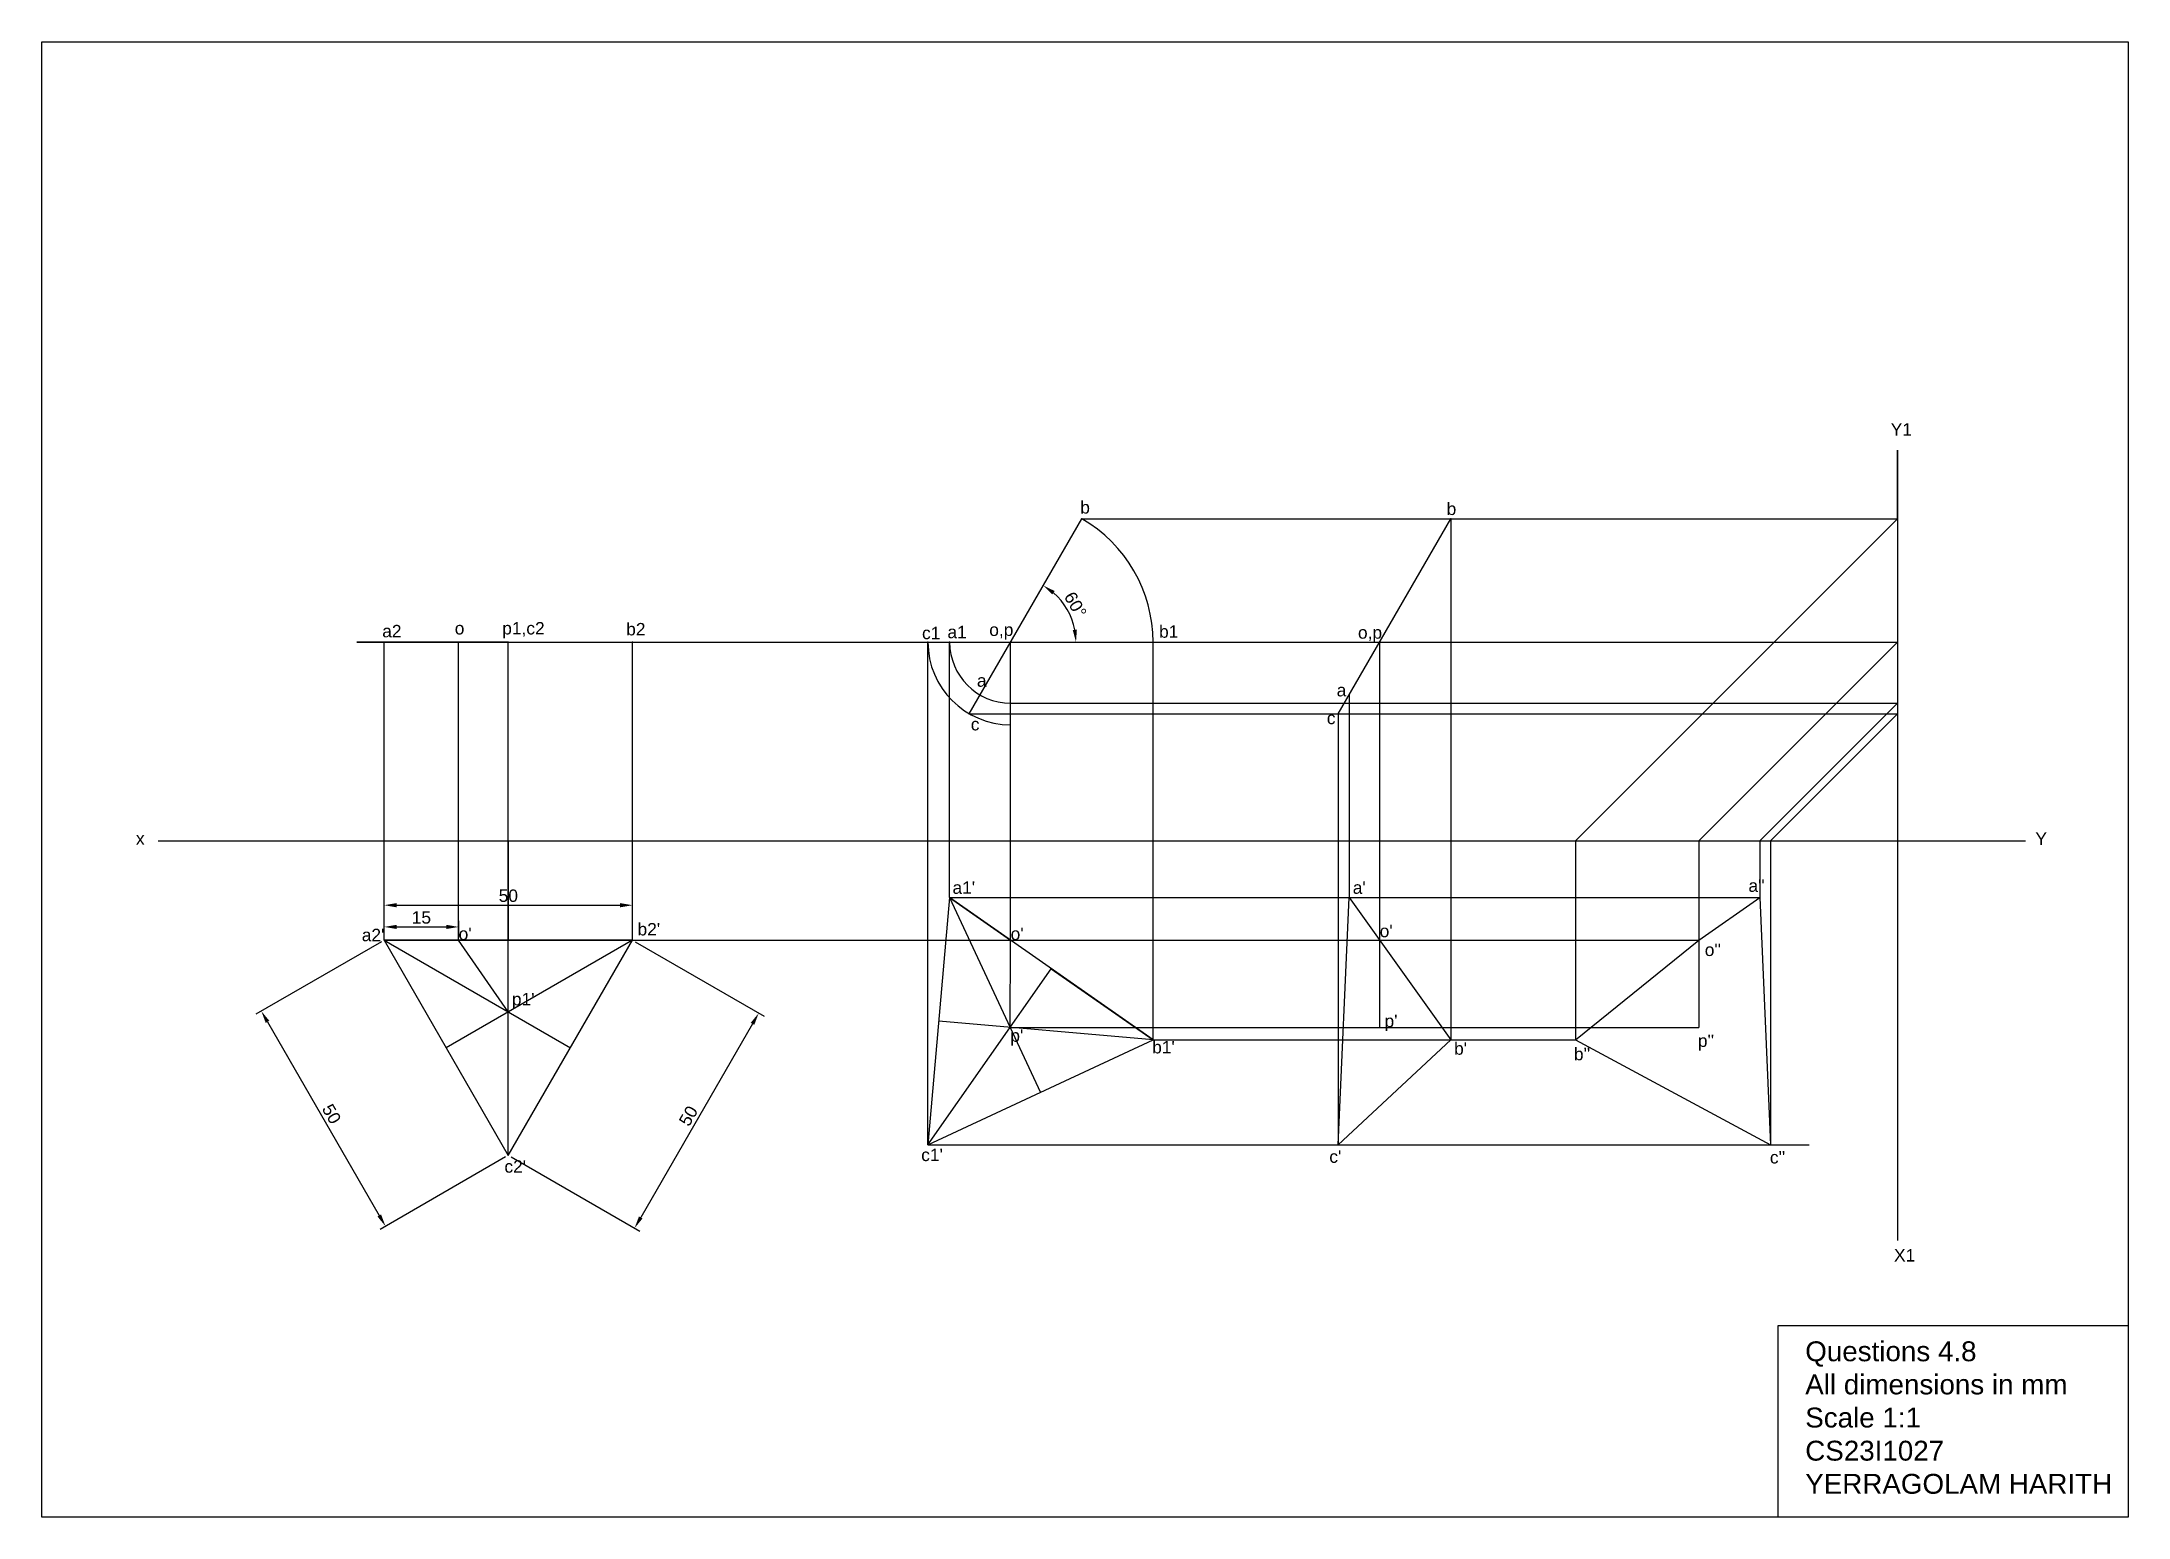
# Model space of a CAD drawing. Header units: millimetres. Extents: x 2023 to 3983, y 1593 to 1892.
# Drawn here: x 3562.6 to 3982.6, y 1593.5 to 1890.5 of the extents above; entities that cross this region are included whole.
import ezdxf

# ---------------------------------------------------------------- set-up
doc = ezdxf.new("R2010")
doc.units = ezdxf.units.MM
doc.styles.get("Standard").update_dxf_attribs({"font": 'arial.ttf'})
doc.dimstyles.new('ISO-25', dxfattribs={"dimtxt": 2.5, "dimasz": 2.5, "dimexe": 1.25, "dimexo": 0.625, "dimtad": 1, "dimtxsty": 'Standard', "dimcen": 2.5, "dimadec": 0, "dimazin": 0, "dimtfac": 1, "dimtmove": 0, "dimatfit": 3, "dimfxl": 1, "dimarcsym": 0})

msp = doc.modelspace()

# ---------------------------------------------------------------- texts
at = {"attachment_point": 1}
for s, width, insert, char_height in [('Y1', 16.25867254, (3934.775371, 1813.701922), 2.5), ('b', 16.25867254, (3771.641853, 1798.025177), 2.5), ('b', 16.25867254, (3845.387476, 1797.729534), 2.5), ('a2', 14.11364798, (3631.13355, 1773.116962), 2.5), ('o', 14.11364798, (3645.729473, 1773.685425), 2.5), ('p1,c2', 14.11364798, (3655.290253, 1773.685425), 2.5), ('b2', 14.11364798, (3680.239323, 1773.503371), 2.5), ('c1', 16.25867254, (3739.794007, 1772.733394), 2.5), ('a1', 16.25867254, (3744.901906, 1772.932865), 2.5), ('o,p', 16.25867254, (3753.321983, 1773.386532), 2.5), ('b1', 16.25867254, (3787.497963, 1773.030346), 2.5), ('o,p', 16.25867254, (3827.538147, 1772.839695), 2.5), ('a', 16.25867254, (3750.833093, 1763.160494), 2.5), ('a', 16.25867254, (3823.254282, 1761.224987), 2.5), ('c', 16.25867254, (3749.60857, 1754.371703), 2.5), ('c', 16.25867254, (3821.272874, 1755.636286), 2.5), ('x', 16.25867254, (3581.554566, 1731.374138), 2.5), ('Y', 16.25867254, (3963.897729, 1731.342983), 2.5), ("a1'", 16.25867254, (3745.925961, 1721.482253), 2.5), ("a'", 16.25867254, (3826.492345, 1721.482904), 2.5), ("a''", 16.25867254, (3906.136907, 1721.877575), 2.5), ("a2'", 16.25867254, (3627.013942, 1711.945406), 2.5), ("o'", 16.25867254, (3646.515421, 1712.196789), 2.5), ("b2'", 16.25867254, (3682.522985, 1713.103313), 2.5), ("o'", 16.25867254, (3757.625435, 1712.196789), 2.5), ("o'", 16.25867254, (3831.90781, 1712.748993), 2.5), ("o''", 16.25867254, (3897.344293, 1708.965291), 2.5), ("p1'", 16.25867254, (3657.236245, 1699.034391), 2.5), ("p'", 16.25867254, (3832.888133, 1694.637583), 2.5), ("p'", 16.25867254, (3757.558654, 1691.706001), 2.5), ("b1'", 16.25867254, (3786.116135, 1689.361273), 2.5), ("b'", 16.25867254, (3846.887943, 1689.093808), 2.5), ("p''", 16.25867254, (3895.956177, 1690.666664), 2.5), ("b''", 16.25867254, (3871.007754, 1687.988101), 2.5), ("c1'", 16.25867254, (3739.627628, 1667.686456), 2.5), ("c2'", 16.25867254, (3655.730669, 1665.35573), 2.5), ("c'", 16.25867254, (3821.778615, 1667.332374), 2.5), ("c''", 16.25867254, (3910.457232, 1667.198733), 2.5), ('X1', 16.25867254, (3935.440607, 1647.473022), 2.5), ('Questions 4.8\\PAll dimensions in mm\\PScale 1:1\\PCS23I1027\\PYERRAGOLAM HARITH', 79.91576006, (3917.572271, 1628.89987), 4)]:
    msp.add_mtext_dynamic_manual_height_columns(s, width=width, gutter_width=12.5, heights=[0], dxfattribs=dict(at, insert=insert, char_height=char_height))

# ---------------------------------------------------------------- blocks, each defined once
blk = doc.blocks.new('*D35')
at = {"color": 0, "lineweight": -2, "transparency": 16777216}
for p, q in [((3631.52, 1710.27), (3631.52, 1713.57)), ((3634.02, 1712.32), (3644.02, 1712.32)), ((3646.52, 1710.27), (3646.52, 1713.57))]:
    blk.add_line(p, q, dxfattribs=at)
at = {"color": 0, "transparency": 16777216}
for points in [[(3634.02, 1712.74), (3634.02, 1711.9), (3631.52, 1712.32)], [(3644.02, 1712.74), (3644.02, 1711.9), (3646.52, 1712.32)]]:
    blk.add_solid(points, dxfattribs=at)
at = {"layer": 'Defpoints', "color": 0, "transparency": 16777216}
for p in [(3631.52, 1709.65), (3646.52, 1712.32), (3646.52, 1709.65)]:
    blk.add_point(p, dxfattribs=at)
at = {"color": 0, "transparency": 16777216, "insert": (3639.02, 1714.22), "char_height": 2.5, "attachment_point": 5}
blk.add_mtext('15', dxfattribs=at)
blk = doc.blocks.new('*D36')
at = {"color": 0, "lineweight": -2, "transparency": 16777216}
for p, q in [((3631.52, 1710.27), (3631.52, 1717.94)), ((3681.52, 1710.27), (3681.52, 1717.94)), ((3634.02, 1716.69), (3679.02, 1716.69))]:
    blk.add_line(p, q, dxfattribs=at)
at = {"color": 0, "transparency": 16777216}
for points in [[(3634.02, 1717.11), (3634.02, 1716.27), (3631.52, 1716.69)], [(3679.02, 1717.11), (3679.02, 1716.27), (3681.52, 1716.69)]]:
    blk.add_solid(points, dxfattribs=at)
at = {"layer": 'Defpoints', "color": 0, "transparency": 16777216}
for p in [(3681.52, 1716.69), (3631.52, 1709.65), (3681.52, 1709.65)]:
    blk.add_point(p, dxfattribs=at)
at = {"color": 0, "transparency": 16777216, "insert": (3656.52, 1718.59), "char_height": 2.5, "attachment_point": 5}
blk.add_mtext('50', dxfattribs=at)
blk = doc.blocks.new('*D37')
at = {"color": 0, "lineweight": -2, "transparency": 16777216}
for p, q in [((3630.98, 1709.33), (3605.71, 1694.75)), ((3608.05, 1693.21), (3630.54, 1654.24)), ((3655.97, 1666.03), (3630.71, 1651.45))]:
    blk.add_line(p, q, dxfattribs=at)
at = {"color": 0, "transparency": 16777216}
for points in [[(3608.41, 1693.42), (3607.68, 1693), (3606.8, 1695.37)], [(3630.9, 1654.45), (3630.18, 1654.03), (3631.79, 1652.07)]]:
    blk.add_solid(points, dxfattribs=at)
at = {"layer": 'Defpoints', "color": 0, "transparency": 16777216}
for p in [(3631.52, 1709.64), (3656.52, 1666.34), (3631.79, 1652.07)]:
    blk.add_point(p, dxfattribs=at)
at = {"color": 0, "transparency": 16777216, "insert": (3620.94, 1674.67), "char_height": 2.5, "attachment_point": 5, "rotation": 299.9986}
blk.add_mtext('50', dxfattribs=at)
blk = doc.blocks.new('*D34')
at = {"color": 0, "lineweight": -2, "transparency": 16777216}
for p, q in [((3682.06, 1709.33), (3708, 1694.36)), ((3705.67, 1692.82), (3683.17, 1653.84)), ((3657.06, 1666.03), (3683, 1651.05))]:
    blk.add_line(p, q, dxfattribs=at)
at = {"color": 0, "transparency": 16777216}
for points in [[(3705.31, 1693.02), (3706.03, 1692.61), (3706.92, 1694.98)], [(3682.81, 1654.05), (3683.53, 1653.64), (3681.92, 1651.68)]]:
    blk.add_solid(points, dxfattribs=at)
at = {"layer": 'Defpoints', "color": 0, "transparency": 16777216}
for p in [(3681.52, 1709.65), (3656.52, 1666.34), (3681.92, 1651.68)]:
    blk.add_point(p, dxfattribs=at)
at = {"color": 0, "transparency": 16777216, "insert": (3692.77, 1674.28), "char_height": 2.5, "attachment_point": 5, "rotation": 60}
blk.add_mtext('50', dxfattribs=at)
blk = doc.blocks.new('*D46')
at = {"color": 0, "lineweight": -2, "transparency": 16777216}
blk.add_arc((3757.63, 1769.65), 13.15, 10.9071, 49.0929, dxfattribs=at)
at = {"color": 0, "transparency": 16777216}
for points in [[(3766, 1779.25), (3766.48, 1779.93), (3764.2, 1781.04)], [(3770.96, 1772.17), (3770.13, 1772.09), (3770.78, 1769.65)]]:
    blk.add_solid(points, dxfattribs=at)
at = {"layer": 'Defpoints', "color": 0, "transparency": 16777216}
for p in [(3771.96, 1794.47), (3769.98, 1774.14), (3740.98, 1769.65), (3786.3, 1769.65), (3749.3, 1755.23)]:
    blk.add_point(p, dxfattribs=at)
at = {"color": 0, "transparency": 16777216, "insert": (3770.66, 1777.17), "char_height": 2.5, "attachment_point": 5, "rotation": 300}
blk.add_mtext('60°', dxfattribs=at)

# ---------------------------------------------------------------- dimensions: what is measured, and where the dimension line sits
at = {"color": 0}
dim = msp.add_angular_dim_2l(base=(3769.984725, 1774.144043), line1=((3749.302901, 1755.230578), (3771.960596, 1794.474856)), line2=((3740.980367, 1769.645629), (3786.295756, 1769.645629)), dimstyle='ISO-25', dxfattribs=at)
dim.commit()
dim.dimension.update_dxf_attribs({"geometry": '*D46', "text_midpoint": (3770.662507, 1777.172586)})
dim = msp.add_linear_dim(base=(3681.515421, 1716.688752), p1=(3631.515421, 1709.645629), p2=(3681.515421, 1709.645629), dimstyle='ISO-25')
dim.commit()
dim.dimension.update_dxf_attribs({"geometry": '*D36', "text_midpoint": (3656.515421, 1716.688752), "dimtype": 160})
dim = msp.add_linear_dim(base=(3646.515421, 1712.318508), p1=(3631.515421, 1709.645629), p2=(3646.515421, 1709.645629), dimstyle='ISO-25')
dim.commit()
dim.dimension.update_dxf_attribs({"geometry": '*D35', "text_midpoint": (3639.015421, 1714.219941)})
for p1, distance, picture, middle in [((3631.517468, 1709.644447), -28.546223, '*D37', (3620.941064, 1674.672553)), ((3681.515421, 1709.645629), 29.330053, '*D34', (3692.769303, 1674.280684))]:
    dim = msp.add_aligned_dim(p1=p1, p2=(3656.515421, 1666.344359), distance=distance, dimstyle='ISO-25')
    dim.commit()
    dim.dimension.update_dxf_attribs({"geometry": picture, "text_midpoint": middle})

# ---------------------------------------------------------------- linework, layer by layer
for p, q in [((3936.159556, 1794.474856), (3936.159556, 1808.30377)), ((3936.159556, 1808.30377), (3936.159556, 1649.192661)), ((3749.302901, 1755.230578), (3771.960596, 1794.474856)), ((3771.960596, 1794.474856), (3936.159556, 1794.474856)), ((3846.242971, 1794.474856), (3846.242971, 1689.570454)), ((3936.159556, 1794.474856), (3871.330329, 1729.645629)), ((3656.515421, 1769.645629), (3626.038024, 1769.645629)), ((3626.038024, 1769.645629), (3936.159556, 1769.645629)), ((3631.515421, 1709.645629), (3631.515421, 1769.645629)), ((3646.515421, 1709.645629), (3646.515421, 1769.645629)), ((3656.515421, 1709.645629), (3656.515421, 1769.645629)), ((3681.515421, 1709.645629), (3681.515421, 1769.645629)), ((3740.980367, 1668.439541), (3740.980367, 1769.645629)), ((3740.980367, 1769.645629), (3786.295756, 1769.645629)), ((3745.338154, 1718.249276), (3745.338154, 1769.645629)), ((3757.625435, 1709.645629), (3757.625435, 1769.645629)), ((3786.295756, 1689.570454), (3786.295756, 1769.645629)), ((3831.90781, 1769.645629), (3831.90781, 1692.086423)), ((3936.159556, 1769.645629), (3896.159556, 1729.645629)), ((3757.625435, 1757.358348), (3936.159556, 1757.358348)), ((3825.76417, 1759.004532), (3825.76417, 1718.249276)), ((3936.159556, 1757.358348), (3908.446837, 1729.645629)), ((3749.302901, 1755.230578), (3936.159556, 1755.230578)), ((3823.585276, 1755.230578), (3823.585276, 1668.439541)), ((3936.159556, 1755.230578), (3910.574607, 1729.645629)), ((3586.015494, 1729.645629), (3961.937338, 1729.645629)), ((3656.515421, 1729.645629), (3656.515421, 1709.645629)), ((3871.330329, 1729.645629), (3871.330329, 1689.570454)), ((3896.159556, 1729.645629), (3896.159556, 1692.086423)), ((3908.446837, 1729.645629), (3908.446837, 1718.249276)), ((3910.574607, 1729.645629), (3910.574607, 1668.439541)), ((3745.338154, 1718.249276), (3740.980367, 1668.439541)), ((3786.295756, 1689.570454), (3745.338154, 1718.249276)), ((3745.338154, 1718.249276), (3763.638062, 1679.004997)), ((3745.338154, 1718.249276), (3757.625435, 1709.645629)), ((3745.338154, 1718.249276), (3908.446837, 1718.249276)), ((3681.515421, 1709.645629), (3631.515421, 1709.645629)), ((3631.515421, 1709.645629), (3656.515421, 1666.344359)), ((3631.515421, 1709.645629), (3669.015421, 1687.994994)), ((3631.515421, 1709.645629), (3646.515421, 1709.645629)), ((3681.515421, 1709.645629), (3644.015421, 1687.994994)), ((3656.515421, 1695.211872), (3646.515421, 1709.645629)), ((3646.515421, 1709.645629), (3795.42889, 1709.645629)), ((3656.515421, 1709.645629), (3681.515421, 1709.645629)), ((3656.515421, 1666.344359), (3681.515421, 1709.645629)), ((3656.515421, 1666.344359), (3656.515421, 1709.645629)), ((3757.538093, 1692.086423), (3757.625435, 1709.645629)), ((3757.625435, 1709.645629), (3896.159556, 1709.645629)), ((3740.980367, 1668.439541), (3765.816955, 1703.909865)), ((3765.816955, 1703.909865), (3786.295756, 1689.570454)), ((3786.295756, 1689.570454), (3743.159261, 1693.344408)), ((3740.980367, 1668.439541), (3786.295756, 1689.570454)), ((3757.538093, 1692.086423), (3896.159556, 1692.086423)), ((3786.295756, 1689.570454), (3871.330329, 1689.570454)), ((3740.980367, 1668.439541), (3918.375003, 1668.439541))]:
    msp.add_line(p, q)
at = {"color": 85, "true_color": 0x58ba48}
for p, q in [((3823.585276, 1755.230578), (3846.242971, 1794.474856)), ((3823.585276, 1668.439541), (3825.76417, 1718.249276)), ((3825.76417, 1718.249276), (3846.242971, 1689.570454)), ((3896.159556, 1709.645629), (3908.446837, 1718.249276)), ((3908.446837, 1718.249276), (3910.574607, 1668.439541)), ((3871.330329, 1689.570454), (3896.159556, 1709.645629)), ((3846.242971, 1689.570454), (3823.585276, 1668.439541)), ((3871.330329, 1689.570454), (3910.574607, 1668.439541))]:
    msp.add_line(p, q, dxfattribs=at)
for points in [[(3562.594326, 1890.49411), (3982.594326, 1890.49411), (3982.594326, 1593.49411), (3562.594326, 1593.49411)], [(3912.117972, 1632.099432), (3982.594326, 1632.099432), (3982.594326, 1593.49411), (3912.117972, 1593.49411)]]:
    msp.add_lwpolyline(points, close=True)
for radius, start, end in [(28.670322, 360, 60), (16.645068, 180, 270), (12.287281, 180, 270)]:
    msp.add_arc((3757.625435, 1769.645629), radius, start, end)
for p in [(3771.960596, 1794.474856), (3846.242971, 1794.474856), (3631.515421, 1769.645629), (3646.515421, 1769.645629), (3656.515421, 1769.645629), (3681.515421, 1769.645629), (3740.980367, 1769.645629), (3745.338154, 1769.645629), (3757.625435, 1769.645629), (3757.625435, 1769.645629), (3786.295756, 1769.645629), (3831.90781, 1769.645629), (3751.481795, 1759.004532), (3825.76417, 1759.004532), (3749.302901, 1755.230578), (3823.585276, 1755.230578), (3646.515421, 1709.645629), (3757.625435, 1709.645629)]:
    msp.add_point(p)

msp.set_redraw_order([(e.dxf.handle, doc.entitydb.next_handle()) for e in msp.query("TEXT MTEXT ATTDEF DIMENSION ARC_DIMENSION")])  # texts and dimensions are drawn at this point

doc.saveas('drawing.dxf')
